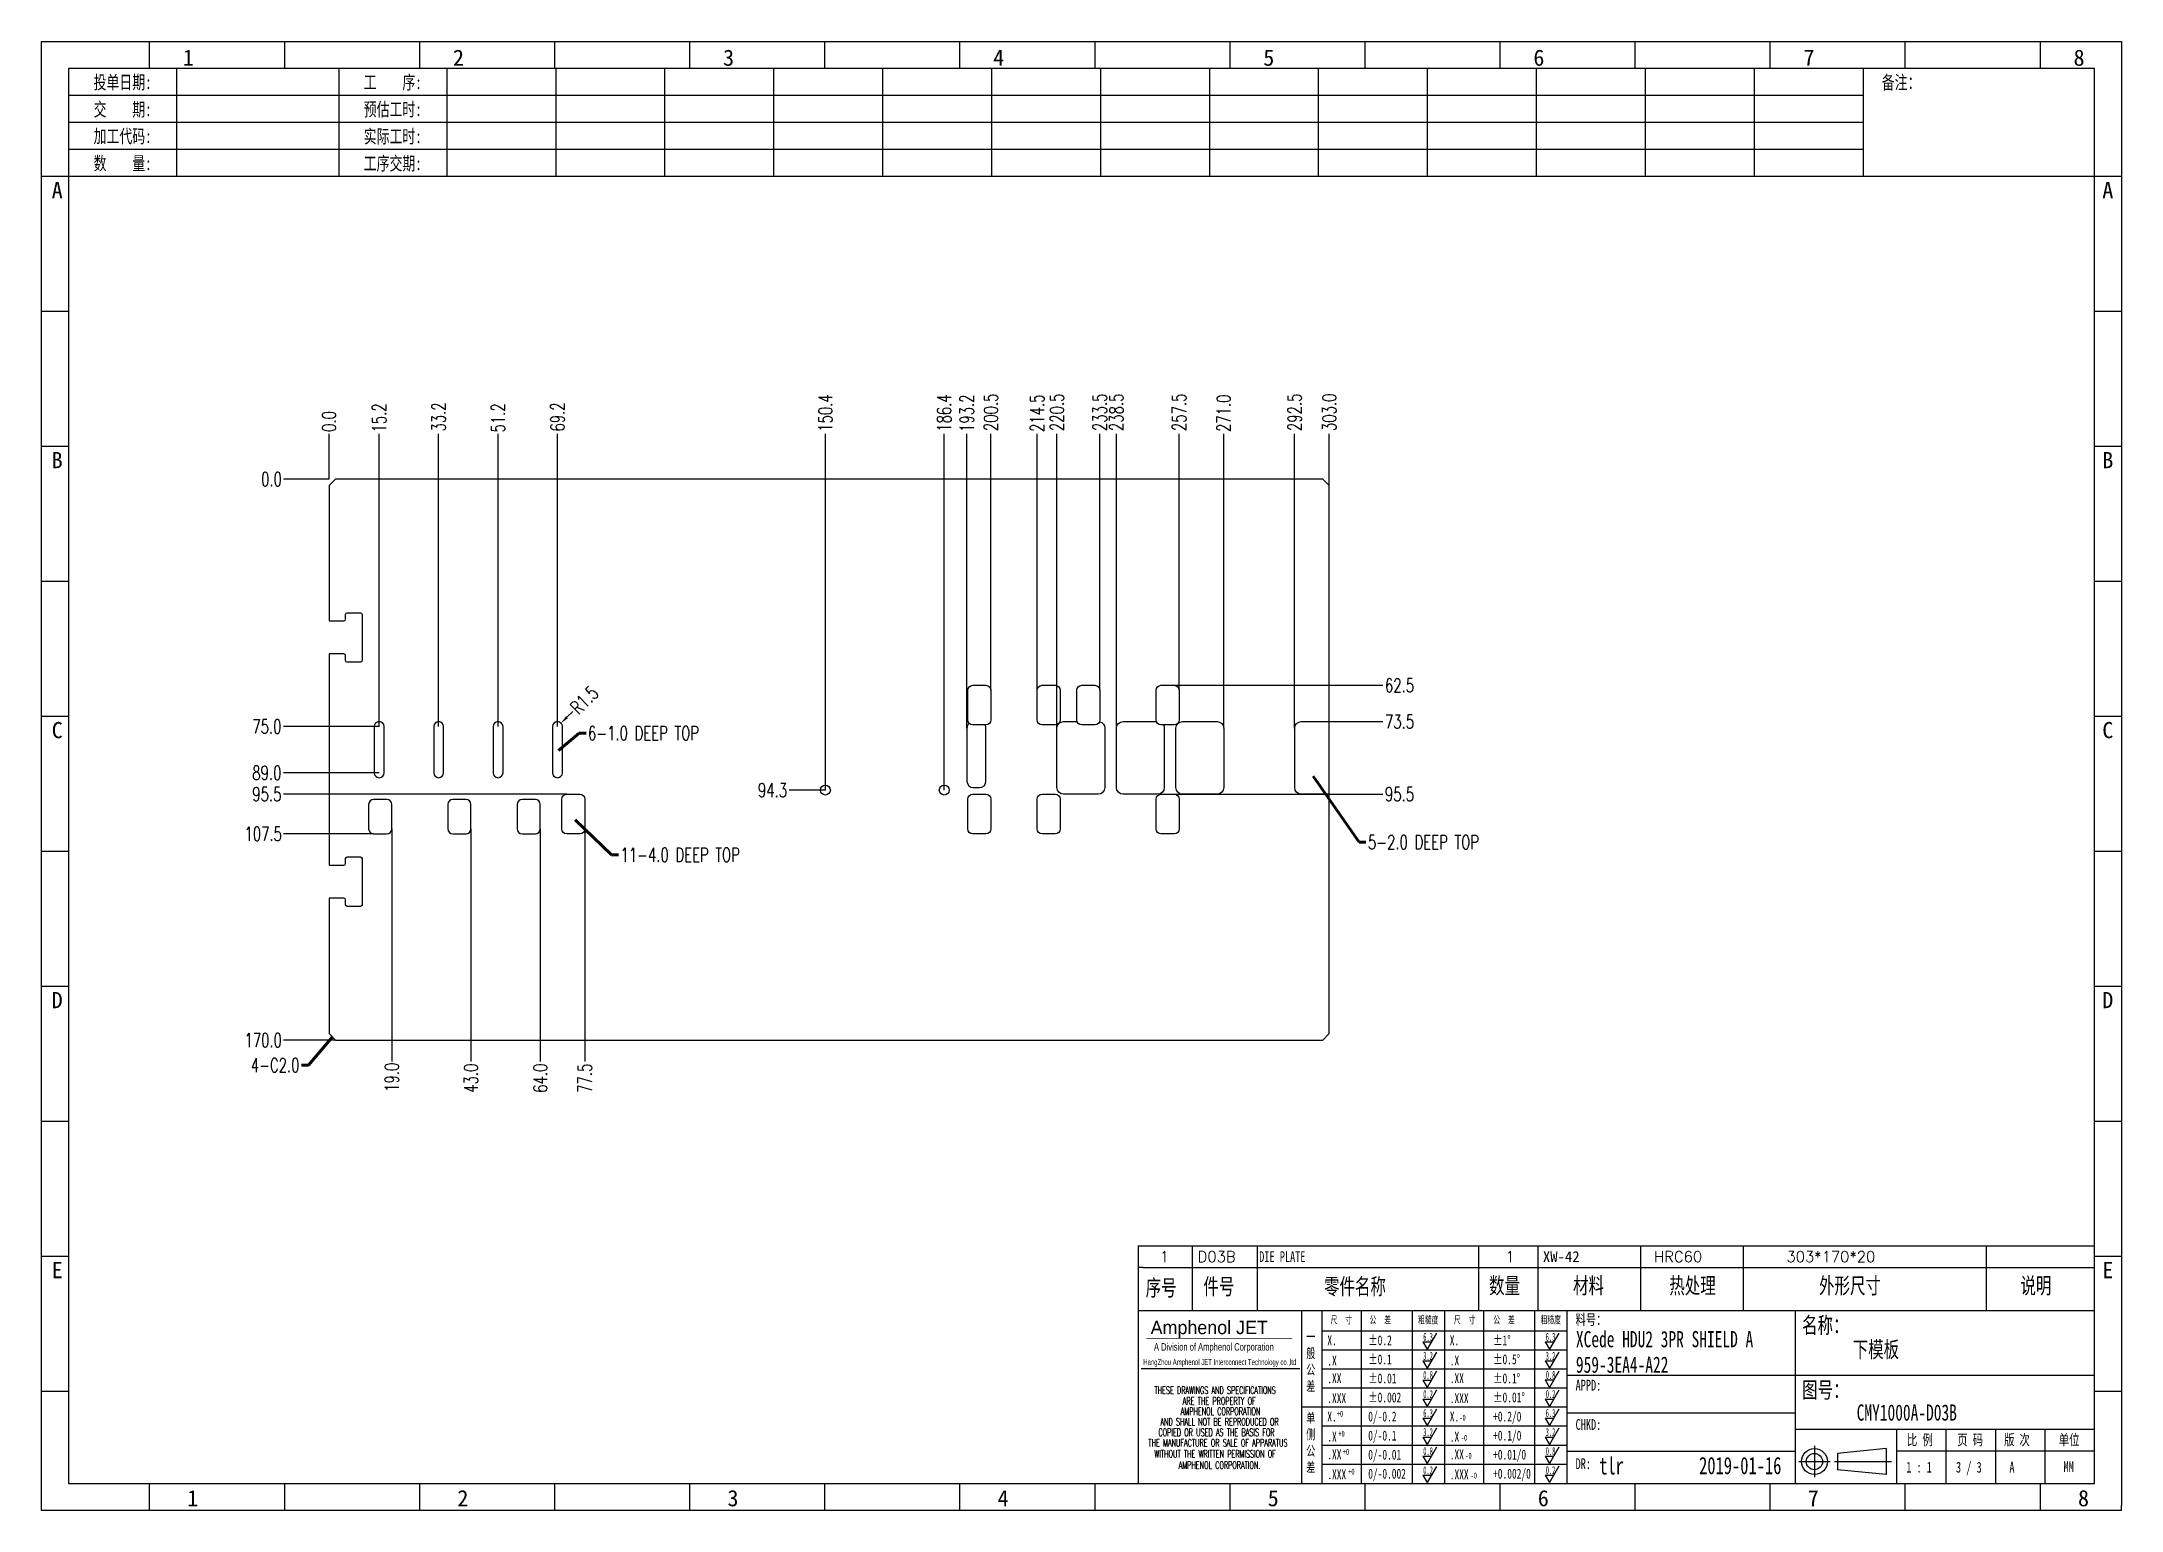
# Model space of a CAD drawing. Header units: millimetres. Extents: x -2852 to 5627, y -2271 to 1849.
# Drawn here: x 4347 to 4977, y -1737 to -1292 of the extents above; entities that cross this region are included whole.
import ezdxf
from ezdxf.enums import TextEntityAlignment as Align

# ---------------------------------------------------------------- set-up
doc = ezdxf.new("R2010")
doc.units = ezdxf.units.MM
doc.header["$PDSIZE"] = 3
for name, color, linetype in [('1', 7, 'Continuous'), ('41', 1, 'Continuous'), ('D031', 217, 'Continuous')]:
    doc.layers.add(name, color=color, linetype=linetype)
doc.styles.add('CH', font='仿宋_GB2312_0.ttf')
doc.styles.add('jet02', font='simplex.shx', dxfattribs={"width": 0.7})
doc.styles.add('SIMPLEX', font='SIMPLEX')
doc.styles.get("Standard").update_dxf_attribs({"font": '仿宋_GB2312_0.ttf', "width": 0.7})
doc.styles.add('TEXTSTYLE_1', font='TRIUMB.TTF')
doc.styles.add('TEXTSTYLE_2', font='TRIUM.TTF')
doc.styles.add('tk', font='', dxfattribs={"width": 0.7})
doc.styles.add('tk 2', font='仿宋_GB2312_0.ttf', dxfattribs={"width": 0.65})
doc.styles.add('tk 4', font='simplex.shx', dxfattribs={"width": 0.65, "bigfont": 'bigfont.shx'})
doc.styles.get('tk').set_extended_font_data('NSimSun')
doc.dimstyles.new('jet02', dxfattribs={"dimtxt": 3.5, "dimasz": 2.1, "dimexe": 1, "dimexo": 0, "dimgap": 0.5, "dimtad": 0, "dimtoh": 1, "dimdec": 3, "dimzin": 9, "dimdsep": 46, "dimtxsty": 'jet02', "dimcen": 0, "dimclrt": 256, "dimazin": 2, "dimtfac": 1, "dimtdec": 3, "dimtofl": 0, "dimtmove": 0, "dimatfit": 1, "dimfxl": 0, "dimarcsym": 0})

msp = doc.modelspace()

# ---------------------------------------------------------------- texts
at = {"layer": '41', "color": 3, "ltscale": 0.05, "insert": (4512.2481, -1501.1601), "char_height": 4.2, "attachment_point": 4, "style": 'jet02'}
msp.add_mtext('6-1.0 DEEP TOP', dxfattribs=at)
at = {"layer": '41', "ltscale": 0.05, "char_height": 4.2, "style": 'jet02'}
for s, insert, attachment_point in [('11-4.0 DEEP TOP', (4522.0937, -1538.002), 4), ('4-C2.0', (4424.8507, -1601.7503), 6)]:
    msp.add_mtext(s, dxfattribs=dict(at, insert=insert, attachment_point=attachment_point))
at = {"layer": '41', "color": 2, "ltscale": 0.05, "insert": (4748.5022, -1534.193), "char_height": 4.2, "attachment_point": 4, "style": 'jet02'}
msp.add_mtext('5-2.0 DEEP TOP', dxfattribs=at)

# ---------------------------------------------------------------- blocks, each defined once
blk = doc.blocks.new('A3-N')
at = {"layer": '1', "color": 1}
for p, q in [((0, 0), (0, 296.73)), ((0, 296.73), (420, 296.73)), ((21.82, 291.27), (21.82, 296.73)), ((49.09, 291.27), (49.09, 296.73)), ((76.36, 291.27), (76.36, 296.73)), ((103.64, 291.27), (103.64, 296.73)), ((103.64, 291.27), (103.64, 296.73)), ((103.64, 291.27), (103.64, 296.73)), ((130.91, 291.27), (130.91, 296.73)), ((158.18, 291.27), (158.18, 296.73)), ((185.45, 291.27), (185.45, 296.73)), ((212.73, 291.27), (212.73, 296.73)), ((240, 291.27), (240, 296.73)), ((267.27, 291.27), (267.27, 296.73)), ((294.55, 291.27), (294.55, 296.73)), ((321.82, 291.27), (321.82, 296.73)), ((349.09, 291.27), (349.09, 296.73)), ((376.36, 291.27), (376.36, 296.73)), ((403.64, 291.27), (403.64, 296.73)), ((420, 296.73), (420, 1)), ((5.45, 269.45), (0, 269.45)), ((420, 269.45), (414.55, 269.45)), ((5.45, 242.18), (0, 242.18)), ((420, 242.18), (414.55, 242.18)), ((5.45, 214.91), (0, 214.91)), ((420, 214.91), (414.55, 214.91)), ((5.45, 187.64), (0, 187.64)), ((420, 187.64), (414.55, 187.64)), ((5.45, 160.36), (0, 160.36)), ((420, 160.36), (414.55, 160.36)), ((5.45, 133.09), (0, 133.09)), ((420, 133.09), (414.55, 133.09)), ((5.45, 105.82), (0, 105.82)), ((420, 105.82), (414.55, 105.82)), ((5.45, 78.55), (0, 78.55)), ((420, 78.55), (414.55, 78.55)), ((5.45, 51.27), (0, 51.27)), ((420, 51.27), (414.55, 51.27)), ((222.45, 49.09), (221.45, 49.09)), ((221.45, 49.09), (221.45, 40.36)), ((222.45, 49.09), (414.55, 49.09)), ((232.36, 49.09), (232.36, 40.36)), ((245.45, 49.09), (245.45, 40.36)), ((290.18, 49.09), (290.18, 40.36)), ((302.18, 49.09), (302.18, 40.36)), ((322.91, 49.09), (322.91, 40.36)), ((343.64, 49.09), (343.64, 40.36)), ((392.73, 40.36), (392.73, 49.09)), ((258.55, 40.36), (258.55, 5.44)), ((266.45, 40.36), (266.45, 5.44)), ((276.78, 40.36), (276.78, 5.45)), ((291.18, 40.36), (291.18, 5.45)), ((301.51, 40.37), (301.51, 5.46)), ((308.01, 40.36), (308.01, 5.45)), ((354.09, 40.36), (354.09, 5.45)), ((308.01, 32.39), (258.55, 32.39)), ((308.01, 28.54), (258.55, 28.54)), ((414.55, 27.27), (308.01, 27.27)), ((5.45, 24), (0, 24)), ((308.01, 24.69), (258.55, 24.69)), ((420, 24), (414.55, 24)), ((308.01, 16.99), (258.55, 16.99)), ((354.09, 19.63), (308.01, 19.63)), ((308.01, 13.14), (258.55, 13.14)), ((414.55, 16.36), (354.09, 16.36)), ((374.55, 16.36), (374.55, 5.45)), ((384.55, 16.36), (384.55, 5.45)), ((394.55, 16.36), (394.55, 5.45)), ((404.55, 16.36), (404.55, 5.45)), ((308.01, 9.29), (258.55, 9.29)), ((308.01, 11.99), (354.09, 11.99)), ((372.51, 12.49), (362.69, 11.5)), ((362.69, 11.5), (362.69, 8.23)), ((372.51, 12.49), (372.51, 7.25)), ((414.55, 12), (374.55, 12)), ((21.82, 0), (21.82, 5.45)), ((49.09, 0), (49.09, 5.45)), ((76.36, 0), (76.36, 5.45)), ((103.64, 0), (103.64, 5.45)), ((130.91, 0), (130.91, 5.45)), ((158.18, 0), (158.18, 5.45)), ((185.45, 0), (185.45, 5.45)), ((212.73, 0), (212.73, 5.45)), ((240, 0), (240, 5.45)), ((267.27, 0), (267.27, 5.45)), ((294.55, 0), (294.55, 5.45)), ((321.82, 0), (321.82, 5.45)), ((349.09, 0), (349.09, 5.45)), ((372.51, 7.25), (362.69, 8.23)), ((376.36, 0), (376.36, 5.45)), ((403.64, 0), (403.64, 5.45)), ((1, 0), (0, 0)), ((420, 0), (1, 0)), ((420, 0), (420, 1))]:
    blk.add_line(p, q, dxfattribs=at)
at = {"layer": '1'}
for p, q in [((414.55, 278.18), (414.55, 284.73)), ((221.45, 40.36), (221.45, 5.45)), ((221.45, 40.36), (414.55, 40.36)), ((221.45, 40.36), (414.55, 40.36)), ((254.41, 40.36), (254.41, 5.45)), ((283.28, 40.36), (283.28, 5.45)), ((308.01, 36.24), (258.55, 36.24)), ((222.08, 28.67), (254.12, 28.67)), ((308.01, 20.84), (254.41, 20.84))]:
    blk.add_line(p, q, dxfattribs=at)
at = {"layer": '1', "color": 1, "ltscale": 0.05}
for p, q in [((278.93, 34.04), (279.79, 32.56)), ((278.93, 34.04), (280.65, 34.04)), ((281.68, 35.84), (279.79, 32.56)), ((303.66, 34.05), (304.52, 32.56)), ((303.66, 34.05), (305.38, 34.05)), ((306.41, 35.84), (304.52, 32.56)), ((278.93, 30.19), (279.79, 28.71)), ((278.93, 30.19), (280.65, 30.19)), ((281.68, 31.99), (279.79, 28.71)), ((303.66, 30.2), (305.38, 30.2)), ((303.66, 30.2), (304.52, 28.71)), ((306.41, 31.99), (304.52, 28.71)), ((278.93, 26.34), (279.79, 24.86)), ((278.93, 26.34), (280.65, 26.34)), ((281.68, 28.14), (279.79, 24.86)), ((303.66, 26.35), (304.52, 24.86)), ((303.66, 26.35), (305.38, 26.35)), ((306.41, 28.14), (304.52, 24.86)), ((278.93, 22.49), (280.65, 22.49)), ((278.93, 22.49), (279.79, 21.01)), ((281.68, 24.29), (279.79, 21.01)), ((303.66, 22.5), (305.38, 22.5)), ((303.66, 22.5), (304.52, 21.01)), ((306.41, 24.29), (304.52, 21.01)), ((278.93, 18.66), (279.79, 17.17)), ((278.93, 18.66), (280.65, 18.66)), ((281.68, 20.45), (279.79, 17.17)), ((303.66, 18.66), (304.52, 17.18)), ((303.66, 18.66), (305.38, 18.66)), ((306.41, 20.46), (304.52, 17.18)), ((278.93, 14.81), (280.65, 14.81)), ((278.93, 14.81), (279.79, 13.32)), ((281.68, 16.6), (279.79, 13.32)), ((281.68, 12.75), (279.79, 9.47)), ((303.66, 14.81), (305.38, 14.81)), ((303.66, 14.81), (304.52, 13.33)), ((306.41, 16.61), (304.52, 13.33)), ((306.41, 12.76), (304.52, 9.48)), ((278.93, 10.96), (279.79, 9.47)), ((278.93, 10.96), (280.65, 10.96)), ((281.68, 8.9), (279.79, 5.62)), ((303.66, 10.96), (304.52, 9.48)), ((303.66, 10.96), (305.38, 10.96)), ((306.41, 8.91), (304.52, 5.63)), ((278.93, 7.11), (279.79, 5.62)), ((278.93, 7.11), (280.65, 7.11)), ((303.66, 7.11), (305.38, 7.11)), ((303.66, 7.11), (304.52, 5.63))]:
    blk.add_line(p, q, dxfattribs=at)
at = {"layer": '1', "color": 1, "ltscale": 0.1}
for p, q in [((358.01, 13.02), (358.01, 6.71)), ((354.86, 9.87), (361.17, 9.87)), ((362.03, 9.87), (373.54, 9.87))]:
    blk.add_line(p, q, dxfattribs=at)
at = {"layer": '1'}
blk.add_lwpolyline([(221.45, 5.45), (414.55, 5.45), (414.55, 291.27), (5.45, 291.27), (5.45, 5.45), (414.55, 5.45)], dxfattribs=at)
at = {"layer": '1', "color": 7, "linetype": 'Continuous', "const_width": 0.123}
blk.add_lwpolyline([(223.11, 34.74), (252.6, 34.76)], dxfattribs=at)
at = {"layer": '1', "color": 1}
for radius in [2.62, 1.64]:
    blk.add_circle((358.01, 9.87), radius, dxfattribs=at)
at = {"layer": '41'}
for p, q in [((27.27, 291.27), (27.27, 269.45)), ((60, 291.27), (60, 269.45)), ((81.82, 291.27), (81.82, 269.45)), ((103.82, 291.27), (103.82, 269.45)), ((125.82, 291.27), (125.82, 269.45)), ((147.82, 291.27), (147.82, 269.45)), ((169.82, 291.27), (169.82, 269.45)), ((191.82, 291.27), (191.82, 269.45)), ((213.82, 291.27), (213.82, 269.45)), ((235.82, 291.27), (235.82, 269.45)), ((257.82, 291.27), (257.82, 269.45)), ((279.82, 291.27), (279.82, 269.45)), ((301.82, 291.27), (301.82, 269.45)), ((323.82, 291.27), (323.82, 269.45)), ((345.82, 291.27), (345.82, 269.45)), ((367.82, 291.27), (367.82, 269.45)), ((367.82, 285.82), (5.45, 285.82)), ((367.82, 280.36), (5.45, 280.36)), ((367.82, 274.91), (5.45, 274.91)), ((414.55, 269.45), (5.45, 269.45))]:
    blk.add_line(p, q, dxfattribs=at)
at = {"layer": '1', "color": 1}
for s, p in [('1', (29.64, 295.11)), ('2', (84.18, 295.11)), ('3', (138.73, 295.11)), ('4', (193.27, 295.11)), ('5', (247.82, 295.11)), ('6', (302.36, 295.11)), ('7', (356.91, 295.11)), ('8', (411.45, 295.11)), ('1', (30.53, 4.11)), ('2', (85.08, 4.11)), ('3', (139.62, 4.11)), ('4', (194.17, 4.11)), ('5', (248.72, 4.11)), ('6', (303.26, 4.11)), ('7', (357.81, 4.11)), ('8', (412.35, 4.11))]:
    blk.add_text(s, height=3.27, dxfattribs=at).set_placement(p, align=Align.TOP_CENTER)
at = {"layer": '1', "style": 'tk', "width": 0.7}
for s, p in [('投单日期:', (16.36, 288.55)), ('工    序:', (70.91, 288.55)), ('备注：', (375.51, 288.55)), ('交    期:', (16.36, 283.09)), ('预估工时:', (70.91, 283.09)), ('加工代码:', (16.36, 277.64)), ('实际工时:', (70.91, 277.64)), ('数    量:', (16.36, 272.18)), ('工序交期:', (70.91, 272.18))]:
    blk.add_text(s, height=2.727, dxfattribs=at).set_placement(p, align=Align.MIDDLE)
at = {"layer": '1', "color": 1}
for s, p in [('A', (2.04, 268.36)), ('B', (2.04, 213.82)), ('C', (2.04, 159.27)), ('D', (2.04, 104.73)), ('E', (2.04, 50.18))]:
    blk.add_text(s, height=3.27, dxfattribs=at).set_placement(p, align=Align.TOP_LEFT)
for s, p in [('A', (418.37, 268.36)), ('B', (418.37, 213.82)), ('C', (418.37, 159.27)), ('D', (418.37, 104.73)), ('E', (418.37, 50.18))]:
    blk.add_text(s, height=3.27, dxfattribs=at).set_placement(p, align=Align.TOP_RIGHT)
at = {"layer": '1', "color": 1, "style": 'tk 2', "width": 0.7}
for s, height, p in [('序号', 3.273, (222.96, 43.34)), ('件号', 3.273, (234.62, 43.61)), ('零件名称', 3.273, (258.97, 43.61)), ('数量', 3.273, (292.3, 43.78)), ('材料', 3.273, (309.27, 43.78)), ('热处理', 3.273, (328.71, 43.78)), ('外形尺寸', 3.273, (358.94, 43.78)), ('说明', 3.273, (399.61, 43.78)), ('料号：', 2.182, (309.77, 37.46)), ('名称：', 3.273, (355.52, 35.79)), ('图号：', 3.273, (355.52, 22.7)), ('比 例', 2.182, (376.69, 13.18)), ('页 码', 2.182, (386.85, 13.18)), ('版 次', 2.182, (396.31, 13.18)), ('单位', 2.182, (407.35, 13.18))]:
    blk.add_text(s, height=height, dxfattribs=at).set_placement(p)
at = {"layer": '1', "color": 7, "linetype": 'Continuous', "style": 'TEXTSTYLE_1'}
blk.add_text('Amphenol JET', height=2.7, dxfattribs=at).set_placement((223.96, 35.61))
at = {"layer": '1', "color": 7, "linetype": 'Continuous'}
for s, height, style, width, p in [('A Division of Amphenol Corporation', 1.5, 'TEXTSTYLE_2', 0.7, (224.64, 32.29)), ('HangZhou Amphenol JET Interconnect Technology co.,ltd ', 1.2, 'TEXTSTYLE_2', 0.6, (222.47, 29.36)), ('THESE DRAWINGS AND SPECIFICATIONS', 1.5, 'tk 4', 0.6, (224.73, 23.52)), ('ARE THE PROPERTY OF', 1.5, 'tk 4', 0.6, (230.45, 21.35)), ('AND SHALL NOT BE REPRODUCED OR', 1.5, 'tk 4', 0.6, (225.95, 17.17)), ('AMPHENOL CORPORATION', 1.5, 'tk 4', 0.6, (230.04, 19.27)), ('THE MANUFACTURE OR SALE OF APPARATUS', 1.5, 'tk 4', 0.6, (223.5, 12.92)), ('COPIED OR USED AS THE BASIS FOR', 1.5, 'tk 4', 0.6, (225.54, 15.02)), ('WITHOUT THE WRITTEN PERMISSION OF', 1.5, 'tk 4', 0.6, (224.73, 10.67)), ('AMPHENOL CORPORATION.', 1.5, 'tk 4', 0.6, (229.63, 8.4))]:
    blk.add_text(s, height=height, dxfattribs=dict(at, style=style, width=width)).set_placement(p)
at = {"layer": '1', "color": 1, "style": 'tk 2', "width": 0.7}
for s, p in [('X.', (259.64, 34.37)), ('%%P0.2', (267.9, 34.37)), ('X.', (284.37, 34.37)), ('%%P1%%D', (293.12, 34.37)), ('.X', (259.64, 30.28)), ('%%P0.1', (267.9, 30.52)), ('.X', (284.37, 30.28)), ('%%P0.5%%D', (293.12, 30.52)), ('.XX', (259.64, 26.71)), ('%%P0.01', (267.9, 26.67)), ('.XX', (284.37, 26.71)), ('%%P0.1%%D', (293.12, 26.67)), ('.XXX', (259.64, 22.68)), ('%%P0.002', (267.9, 22.82)), ('.XXX', (284.37, 22.68)), ('%%P0.01%%D', (293.12, 22.82)), ('X.', (259.64, 18.97)), ('0/-0.2', (267.9, 18.97)), ('X.', (284.37, 18.97)), ('+0.2/0', (293.12, 18.97)), ('.X', (259.64, 14.88)), ('0/-0.1', (267.9, 15.12)), ('.X', (284.37, 14.88)), ('+0.1/0', (293.12, 15.12)), ('.XX', (259.64, 11.31)), ('0/-0.01', (267.9, 11.27)), ('0/-0.002', (267.9, 7.42)), ('.XX', (284.37, 11.31)), ('+0.01/0', (293.12, 11.27)), ('+0.002/0', (293.12, 7.42)), ('.XXX', (259.64, 7.28)), ('.XXX', (284.37, 7.28))]:
    blk.add_text(s, height=2, dxfattribs=at).set_placement(p, align=Align.MIDDLE_LEFT)
at = {"layer": '1', "color": 1, "ltscale": 0.05, "style": 'tk 2', "width": 0.5}
for s, p in [('6.3', (279.01, 34.26)), ('6.3', (303.74, 34.27)), ('3.2', (279.01, 30.41)), ('3.2', (303.74, 30.42)), ('0.8', (279.01, 26.56)), ('0.8', (303.74, 26.57)), ('0.2', (279.01, 22.71)), ('0.2', (303.74, 22.72)), ('6.3', (279.01, 18.87)), ('6.3', (303.74, 18.88)), ('3.2', (279.01, 15.02)), ('0.8', (279.01, 11.17)), ('3.2', (303.74, 15.03)), ('0.8', (303.74, 11.18)), ('0.2', (279.01, 7.32)), ('0.2', (303.74, 7.33))]:
    blk.add_text(s, height=1.6, dxfattribs=at).set_placement(p)
at = {"layer": '1', "style": 'tk 2', "width": 0.7}
for s, p in [('APPD:', (309.77, 24.21)), ('CHKD:', (309.77, 16.27)), ('DR:', (309.77, 8.35))]:
    blk.add_text(s, height=2.182, dxfattribs=at).set_placement(p)
at = {"layer": '1', "color": 7, "style": 'tk 2', "width": 0.7}
blk.add_text('MM', height=2.182, dxfattribs=at).set_placement((408.31, 7.75))
at = {"layer": '1', "color": 1, "ltscale": 0.05, "char_height": 1.5, "width": 6.3627, "attachment_point": 1, "style": 'tk 2'}
for s, insert in [('尺  寸', (260.31, 39.25)), ('公  差', (268.17, 39.25)), ('粗糙度', (277.98, 39.25)), ('尺  寸', (285.2, 39.25)), ('公  差', (293.18, 39.25)), ('粗糙度', (302.71, 39.26))]:
    blk.add_mtext(s, dxfattribs=dict(at, insert=insert))
at = {"layer": '1', "ltscale": 0.05, "char_height": 2, "width": 2.5195, "attachment_point": 1, "style": 'tk 2'}
for s, insert in [('一般公差', (255.39, 36.11)), ('单侧公差', (255.39, 19.71))]:
    blk.add_mtext(s, dxfattribs=dict(at, insert=insert))
at = {"layer": '1', "color": 1, "ltscale": 0.05, "char_height": 1.2, "width": 5.1396, "attachment_point": 1, "line_spacing_factor": 0.8, "style": 'tk 2'}
for s, insert in [('+0', (261.58, 20.13)), ('-0', (286.31, 19.33)), ('+0', (261.88, 16.09)), ('-0', (286.61, 15.29)), ('+0', (262.79, 12.45)), ('+0', (263.87, 8.44)), ('-0', (287.51, 11.65)), ('-0', (288.59, 7.64))]:
    blk.add_mtext(s, dxfattribs=dict(at, insert=insert))
at = {"layer": '1', "style": 'tk 2', "width": 0.7}
for tag, p in [('PATR-NO1', (309.84, 32.96)), ('TITLE', (365.74, 30.9)), ('PATR-NO2', (309.84, 27.81)), ('DWG-NO:', (366.54, 18.14))]:
    blk.add_attdef(tag, p, '', height=3.27, dxfattribs=at)
at = {"layer": '1', "color": 1, "style": 'tk 2', "width": 0.7}
for tag, p in [('DRAW', (314.55, 7.27)), ('DATE', (334.72, 7.32))]:
    blk.add_attdef(tag, p, '', height=3.49, dxfattribs=at)
at = {"layer": '1', "style": 'tk 2', "width": 0.7}
for tag, p in [('SCALE', (376.55, 8.73)), ('SHEET', (386.6, 8.72)), ('REV', (397.38, 8.73))]:
    blk.add_attdef(tag, text='', height=2.18, dxfattribs=at).set_placement(p, align=Align.MIDDLE_LEFT)
blk = doc.blocks.new('FB3')
at = {"layer": '1', "color": 1}
for p, q in [((0, 4.36), (193.09, 4.36)), ((0, 4.36), (0, 0)), ((10.91, 4.36), (10.91, 0)), ((24, 4.36), (24, 0)), ((68.73, 4.36), (68.73, 0)), ((80.73, 4.36), (80.73, 0)), ((101.45, 4.36), (101.45, 0)), ((122.18, 4.36), (122.18, 0)), ((171.27, 0), (171.27, 4.36))]:
    blk.add_line(p, q, dxfattribs=at)
at = {"layer": '1'}
for tag, style, p in [('ITEM', 'SIMPLEX', (4.36, 2.18)), ('PARTNO', 'SIMPLEX', (12, 2.18)), ('QTY', 'SIMPLEX', (74.18, 2.18)), ('MATL', 'CH', (81.72, 2.18)), ('FINISH', 'SIMPLEX', (104.17, 2.18)), ('SPEC', 'SIMPLEX', (130.91, 2.18)), ('REMARK', 'SIMPLEX', (174.06, 2.18))]:
    blk.add_attdef(tag, text='', height=2.18, dxfattribs=dict(at, style=style)).set_placement(p, align=Align.MIDDLE_LEFT)
at = {"layer": '1', "style": 'tk', "width": 0.7}
blk.add_attdef('DIE', text='', height=2.18, dxfattribs=at).set_placement((24.43, 2.18), align=Align.MIDDLE_LEFT)
blk = doc.blocks.new('*D4945')
at = {"layer": '41', "ltscale": 0.05}
blk.add_line((1633.95, 1806.85), (1620.2, 1806.85), dxfattribs=at)
at = {"layer": 'Defpoints', "color": 0, "ltscale": 0.05}
for p in [(1620.2, 1806.85), (1633.95, 1806.85), (1633.95, 1806.85)]:
    blk.add_point(p, dxfattribs=at)
at = {"layer": '41', "ltscale": 0.05, "insert": (1616.52, 1806.85), "char_height": 4.2, "attachment_point": 5, "style": 'jet02'}
blk.add_mtext('0.0', dxfattribs=at)
blk = doc.blocks.new('*D4946')
at = {"layer": '41', "ltscale": 0.05}
blk.add_line((1635.95, 1636.85), (1620.2, 1636.85), dxfattribs=at)
at = {"layer": 'Defpoints', "color": 0, "ltscale": 0.05}
for p in [(1633.95, 1806.85), (1620.2, 1636.85), (1635.95, 1636.85)]:
    blk.add_point(p, dxfattribs=at)
at = {"layer": '41', "ltscale": 0.05, "insert": (1614, 1636.85), "char_height": 4.2, "attachment_point": 5, "style": 'jet02'}
blk.add_mtext('170.0', dxfattribs=at)
blk = doc.blocks.new('*D4947')
at = {"layer": '41', "ltscale": 0.05}
blk.add_line((1633.95, 1806.85), (1633.95, 1820.6), dxfattribs=at)
at = {"layer": 'Defpoints', "color": 0, "ltscale": 0.05}
for p in [(1633.95, 1820.6), (1633.95, 1806.85), (1633.95, 1806.85)]:
    blk.add_point(p, dxfattribs=at)
at = {"layer": '41', "ltscale": 0.05, "insert": (1633.95, 1824.28), "char_height": 4.2, "attachment_point": 5, "rotation": 90, "style": 'jet02'}
blk.add_mtext('0.0', dxfattribs=at)
blk = doc.blocks.new('*D4948')
at = {"layer": '41', "ltscale": 0.05}
blk.add_line((1936.95, 1804.85), (1936.95, 1820.6), dxfattribs=at)
at = {"layer": 'Defpoints', "color": 0, "ltscale": 0.05}
for p in [(1936.95, 1820.6), (1633.95, 1806.85), (1936.95, 1804.85)]:
    blk.add_point(p, dxfattribs=at)
at = {"layer": '41', "ltscale": 0.05, "insert": (1936.95, 1827.08), "char_height": 4.2, "attachment_point": 5, "rotation": 90, "style": 'jet02'}
blk.add_mtext('303.0', dxfattribs=at)
blk = doc.blocks.new('*D4949')
at = {"layer": '41', "ltscale": 0.05}
blk.add_line((1649.15, 1731.85), (1649.15, 1820.6), dxfattribs=at)
at = {"layer": 'Defpoints', "color": 0, "ltscale": 0.05}
for p in [(1649.15, 1820.6), (1633.95, 1806.85), (1649.15, 1731.85)]:
    blk.add_point(p, dxfattribs=at)
at = {"layer": '41', "ltscale": 0.05, "insert": (1649.15, 1825.4), "char_height": 4.2, "attachment_point": 5, "rotation": 90, "style": 'jet02'}
blk.add_mtext('15.2', dxfattribs=at)
blk = doc.blocks.new('*D4950')
at = {"layer": '41', "ltscale": 0.05}
blk.add_line((1667.15, 1731.85), (1667.15, 1820.6), dxfattribs=at)
at = {"layer": 'Defpoints', "color": 0, "ltscale": 0.05}
for p in [(1667.15, 1820.6), (1633.95, 1806.85), (1667.15, 1731.85)]:
    blk.add_point(p, dxfattribs=at)
at = {"layer": '41', "ltscale": 0.05, "insert": (1667.15, 1825.68), "char_height": 4.2, "attachment_point": 5, "rotation": 90, "style": 'jet02'}
blk.add_mtext('33.2', dxfattribs=at)
blk = doc.blocks.new('*D4951')
at = {"layer": '41', "ltscale": 0.05}
blk.add_line((1685.15, 1731.85), (1685.15, 1820.6), dxfattribs=at)
at = {"layer": 'Defpoints', "color": 0, "ltscale": 0.05}
for p in [(1685.15, 1820.6), (1633.95, 1806.85), (1685.15, 1731.85)]:
    blk.add_point(p, dxfattribs=at)
at = {"layer": '41', "ltscale": 0.05, "insert": (1685.15, 1825.4), "char_height": 4.2, "attachment_point": 5, "rotation": 90, "style": 'jet02'}
blk.add_mtext('51.2', dxfattribs=at)
blk = doc.blocks.new('*D4952')
at = {"layer": '41', "ltscale": 0.05}
blk.add_line((1703.15, 1731.85), (1703.15, 1820.6), dxfattribs=at)
at = {"layer": 'Defpoints', "color": 0, "ltscale": 0.05}
for p in [(1703.15, 1820.6), (1633.95, 1806.85), (1703.15, 1731.85)]:
    blk.add_point(p, dxfattribs=at)
at = {"layer": '41', "ltscale": 0.05, "insert": (1703.15, 1825.68), "char_height": 4.2, "attachment_point": 5, "rotation": 90, "style": 'jet02'}
blk.add_mtext('69.2', dxfattribs=at)
blk = doc.blocks.new('*D4953')
at = {"layer": '41', "ltscale": 0.05}
blk.add_line((1784.3, 1712.6), (1784.3, 1820.6), dxfattribs=at)
at = {"layer": 'Defpoints', "color": 0, "ltscale": 0.05}
for p in [(1784.3, 1820.6), (1633.95, 1806.85), (1784.3, 1712.6)]:
    blk.add_point(p, dxfattribs=at)
at = {"layer": '41', "ltscale": 0.05, "insert": (1784.3, 1826.87), "char_height": 4.2, "attachment_point": 5, "rotation": 90, "style": 'jet02'}
blk.add_mtext('150.4', dxfattribs=at)
blk = doc.blocks.new('*D4954')
at = {"layer": '41', "ltscale": 0.05}
blk.add_line((1820.3, 1712.6), (1820.3, 1820.6), dxfattribs=at)
at = {"layer": 'Defpoints', "color": 0, "ltscale": 0.05}
for p in [(1820.3, 1820.6), (1633.95, 1806.85), (1820.3, 1712.6)]:
    blk.add_point(p, dxfattribs=at)
at = {"layer": '41', "ltscale": 0.05, "insert": (1820.3, 1826.87), "char_height": 4.2, "attachment_point": 5, "rotation": 90, "style": 'jet02'}
blk.add_mtext('186.4', dxfattribs=at)
blk = doc.blocks.new('*D4955')
at = {"layer": '41', "ltscale": 0.05}
blk.add_line((1834.45, 1742.85), (1834.45, 1820.6), dxfattribs=at)
at = {"layer": 'Defpoints', "color": 0, "ltscale": 0.05}
for p in [(1834.45, 1820.6), (1633.95, 1806.85), (1834.45, 1742.85)]:
    blk.add_point(p, dxfattribs=at)
at = {"layer": '41', "ltscale": 0.05, "insert": (1834.45, 1827.08), "char_height": 4.2, "attachment_point": 5, "rotation": 90, "style": 'jet02'}
blk.add_mtext('200.5', dxfattribs=at)
blk = doc.blocks.new('*D4956')
at = {"layer": '41', "ltscale": 0.05}
blk.add_line((1848.45, 1742.85), (1848.45, 1820.6), dxfattribs=at)
at = {"layer": 'Defpoints', "color": 0, "ltscale": 0.05}
for p in [(1848.45, 1820.6), (1633.95, 1806.85), (1848.45, 1742.85)]:
    blk.add_point(p, dxfattribs=at)
at = {"layer": '41', "ltscale": 0.05, "insert": (1848.45, 1826.8), "char_height": 4.2, "attachment_point": 5, "rotation": 90, "style": 'jet02'}
blk.add_mtext('214.5', dxfattribs=at)
blk = doc.blocks.new('*D4957')
at = {"layer": '41', "ltscale": 0.05}
blk.add_line((1867.45, 1742.85), (1867.45, 1820.6), dxfattribs=at)
at = {"layer": 'Defpoints', "color": 0, "ltscale": 0.05}
for p in [(1867.45, 1820.6), (1633.95, 1806.85), (1867.45, 1742.85)]:
    blk.add_point(p, dxfattribs=at)
at = {"layer": '41', "ltscale": 0.05, "insert": (1867.45, 1827.08), "char_height": 4.2, "attachment_point": 5, "rotation": 90, "style": 'jet02'}
blk.add_mtext('233.5', dxfattribs=at)
blk = doc.blocks.new('*D4958')
at = {"layer": '41', "ltscale": 0.05}
blk.add_line((1891.45, 1742.85), (1891.45, 1820.6), dxfattribs=at)
at = {"layer": 'Defpoints', "color": 0, "ltscale": 0.05}
for p in [(1891.45, 1820.6), (1633.95, 1806.85), (1891.45, 1742.85)]:
    blk.add_point(p, dxfattribs=at)
at = {"layer": '41', "ltscale": 0.05, "insert": (1891.45, 1827.08), "char_height": 4.2, "attachment_point": 5, "rotation": 90, "style": 'jet02'}
blk.add_mtext('257.5', dxfattribs=at)
blk = doc.blocks.new('*D4959')
at = {"layer": '41', "ltscale": 0.05}
blk.add_line((1926.45, 1731.35), (1926.45, 1820.6), dxfattribs=at)
at = {"layer": 'Defpoints', "color": 0, "ltscale": 0.05}
for p in [(1926.45, 1820.6), (1633.95, 1806.85), (1926.45, 1731.35)]:
    blk.add_point(p, dxfattribs=at)
at = {"layer": '41', "ltscale": 0.05, "insert": (1926.45, 1827.08), "char_height": 4.2, "attachment_point": 5, "rotation": 90, "style": 'jet02'}
blk.add_mtext('292.5', dxfattribs=at)
blk = doc.blocks.new('*D4960')
at = {"layer": '41', "ltscale": 0.05}
blk.add_line((1904.95, 1731.35), (1904.95, 1820.6), dxfattribs=at)
at = {"layer": 'Defpoints', "color": 0, "ltscale": 0.05}
for p in [(1904.95, 1820.6), (1633.95, 1806.85), (1904.95, 1731.35)]:
    blk.add_point(p, dxfattribs=at)
at = {"layer": '41', "ltscale": 0.05, "insert": (1904.95, 1826.8), "char_height": 4.2, "attachment_point": 5, "rotation": 90, "style": 'jet02'}
blk.add_mtext('271.0', dxfattribs=at)
blk = doc.blocks.new('*D4961')
at = {"layer": '41', "ltscale": 0.05}
blk.add_line((1872.45, 1731.35), (1872.45, 1820.6), dxfattribs=at)
at = {"layer": 'Defpoints', "color": 0, "ltscale": 0.05}
for p in [(1872.45, 1820.6), (1633.95, 1806.85), (1872.45, 1731.35)]:
    blk.add_point(p, dxfattribs=at)
at = {"layer": '41', "ltscale": 0.05, "insert": (1872.45, 1827.08), "char_height": 4.2, "attachment_point": 5, "rotation": 90, "style": 'jet02'}
blk.add_mtext('238.5', dxfattribs=at)
blk = doc.blocks.new('*D4962')
at = {"layer": '41', "ltscale": 0.05}
blk.add_line((1854.45, 1731.35), (1854.45, 1820.6), dxfattribs=at)
at = {"layer": 'Defpoints', "color": 0, "ltscale": 0.05}
for p in [(1854.45, 1820.6), (1633.95, 1806.85), (1854.45, 1731.35)]:
    blk.add_point(p, dxfattribs=at)
at = {"layer": '41', "ltscale": 0.05, "insert": (1854.45, 1827.08), "char_height": 4.2, "attachment_point": 5, "rotation": 90, "style": 'jet02'}
blk.add_mtext('220.5', dxfattribs=at)
blk = doc.blocks.new('*D4963')
at = {"layer": '41', "ltscale": 0.05}
blk.add_line((1827.15, 1731.35), (1827.15, 1820.6), dxfattribs=at)
at = {"layer": 'Defpoints', "color": 0, "ltscale": 0.05}
for p in [(1827.15, 1820.6), (1633.95, 1806.85), (1827.15, 1731.35)]:
    blk.add_point(p, dxfattribs=at)
at = {"layer": '41', "ltscale": 0.05, "insert": (1827.15, 1826.8), "char_height": 4.2, "attachment_point": 5, "rotation": 90, "style": 'jet02'}
blk.add_mtext('193.2', dxfattribs=at)
blk = doc.blocks.new('*D4964')
at = {"layer": '41', "ltscale": 0.05}
blk.add_line((1652.95, 1700.85), (1652.95, 1630.38), dxfattribs=at)
at = {"layer": 'Defpoints', "color": 0, "ltscale": 0.05}
for p in [(1633.95, 1806.85), (1652.95, 1700.85), (1652.95, 1630.38)]:
    blk.add_point(p, dxfattribs=at)
at = {"layer": '41', "ltscale": 0.05, "insert": (1652.95, 1625.58), "char_height": 4.2, "attachment_point": 5, "rotation": 90, "style": 'jet02'}
blk.add_mtext('19.0', dxfattribs=at)
blk = doc.blocks.new('*D4965')
at = {"layer": '41', "ltscale": 0.05}
blk.add_line((1676.95, 1700.85), (1676.95, 1630.38), dxfattribs=at)
at = {"layer": 'Defpoints', "color": 0, "ltscale": 0.05}
for p in [(1633.95, 1806.85), (1676.95, 1700.85), (1676.95, 1630.38)]:
    blk.add_point(p, dxfattribs=at)
at = {"layer": '41', "ltscale": 0.05, "insert": (1676.95, 1625.3), "char_height": 4.2, "attachment_point": 5, "rotation": 90, "style": 'jet02'}
blk.add_mtext('43.0', dxfattribs=at)
blk = doc.blocks.new('*D4966')
at = {"layer": '41', "ltscale": 0.05}
blk.add_line((1697.95, 1700.85), (1697.95, 1630.38), dxfattribs=at)
at = {"layer": 'Defpoints', "color": 0, "ltscale": 0.05}
for p in [(1633.95, 1806.85), (1697.95, 1700.85), (1697.95, 1630.38)]:
    blk.add_point(p, dxfattribs=at)
at = {"layer": '41', "ltscale": 0.05, "insert": (1697.95, 1625.3), "char_height": 4.2, "attachment_point": 5, "rotation": 90, "style": 'jet02'}
blk.add_mtext('64.0', dxfattribs=at)
blk = doc.blocks.new('*D4967')
at = {"layer": '41', "ltscale": 0.05}
blk.add_line((1711.45, 1700.85), (1711.45, 1630.38), dxfattribs=at)
at = {"layer": 'Defpoints', "color": 0, "ltscale": 0.05}
for p in [(1633.95, 1806.85), (1711.45, 1700.85), (1711.45, 1630.38)]:
    blk.add_point(p, dxfattribs=at)
at = {"layer": '41', "ltscale": 0.05, "insert": (1711.45, 1625.3), "char_height": 4.2, "attachment_point": 5, "rotation": 90, "style": 'jet02'}
blk.add_mtext('77.5', dxfattribs=at)
blk = doc.blocks.new('*D4968')
at = {"layer": '41', "ltscale": 0.05}
blk.add_line((1706.02, 1734.67), (1707.82, 1736.44), dxfattribs=at)
blk.add_solid([(1705.72, 1734.97), (1706.31, 1734.37), (1704.22, 1732.91)], dxfattribs=at)
at = {"layer": 'Defpoints', "color": 0, "ltscale": 0.05}
for p in [(1704.22, 1732.91), (1703.15, 1731.85)]:
    blk.add_point(p, dxfattribs=at)
at = {"layer": '41', "ltscale": 0.05, "insert": (1711.29, 1739.86), "char_height": 4.2, "attachment_point": 5, "rotation": 44.54084, "style": 'jet02'}
blk.add_mtext('R1.5', dxfattribs=at)
blk = doc.blocks.new('*D4969')
at = {"layer": '41', "ltscale": 0.05}
blk.add_line((1649.15, 1731.85), (1620.2, 1731.85), dxfattribs=at)
at = {"layer": 'Defpoints', "color": 0, "ltscale": 0.05}
for p in [(1633.95, 1806.85), (1620.2, 1731.85), (1649.15, 1731.85)]:
    blk.add_point(p, dxfattribs=at)
at = {"layer": '41', "ltscale": 0.05, "insert": (1615.12, 1731.85), "char_height": 4.2, "attachment_point": 5, "style": 'jet02'}
blk.add_mtext('75.0', dxfattribs=at)
blk = doc.blocks.new('*D4970')
at = {"layer": '41', "ltscale": 0.05}
blk.add_line((1647.45, 1699.35), (1620.2, 1699.35), dxfattribs=at)
at = {"layer": 'Defpoints', "color": 0, "ltscale": 0.05}
for p in [(1633.95, 1806.85), (1620.2, 1699.35), (1647.45, 1699.35)]:
    blk.add_point(p, dxfattribs=at)
at = {"layer": '41', "ltscale": 0.05, "insert": (1614, 1699.35), "char_height": 4.2, "attachment_point": 5, "style": 'jet02'}
blk.add_mtext('107.5', dxfattribs=at)
blk = doc.blocks.new('*D4971')
at = {"layer": '41', "ltscale": 0.05}
blk.add_line((1705.95, 1711.35), (1620.2, 1711.35), dxfattribs=at)
at = {"layer": 'Defpoints', "color": 0, "ltscale": 0.05}
for p in [(1633.95, 1806.85), (1620.2, 1711.35), (1705.95, 1711.35)]:
    blk.add_point(p, dxfattribs=at)
at = {"layer": '41', "ltscale": 0.05, "insert": (1615.12, 1711.35), "char_height": 4.2, "attachment_point": 5, "style": 'jet02'}
blk.add_mtext('95.5', dxfattribs=at)
blk = doc.blocks.new('*D4972')
at = {"layer": '41', "ltscale": 0.05}
blk.add_line((1649.15, 1717.85), (1620.2, 1717.85), dxfattribs=at)
at = {"layer": 'Defpoints', "color": 0, "ltscale": 0.05}
for p in [(1633.95, 1806.85), (1620.2, 1717.85), (1649.15, 1717.85)]:
    blk.add_point(p, dxfattribs=at)
at = {"layer": '41', "ltscale": 0.05, "insert": (1615.12, 1717.85), "char_height": 4.2, "attachment_point": 5, "style": 'jet02'}
blk.add_mtext('89.0', dxfattribs=at)
blk = doc.blocks.new('*D4973')
at = {"layer": '41', "ltscale": 0.05}
blk.add_line((1784.3, 1712.6), (1773.38, 1712.6), dxfattribs=at)
at = {"layer": 'Defpoints', "color": 0, "ltscale": 0.05}
for p in [(1633.95, 1806.85), (1773.38, 1712.6), (1784.3, 1712.6)]:
    blk.add_point(p, dxfattribs=at)
at = {"layer": '41', "ltscale": 0.05, "insert": (1768.3, 1712.6), "char_height": 4.2, "attachment_point": 5, "style": 'jet02'}
blk.add_mtext('94.3', dxfattribs=at)
blk = doc.blocks.new('*D4974')
at = {"layer": '41', "ltscale": 0.05}
blk.add_line((1889.95, 1744.35), (1953.14, 1744.35), dxfattribs=at)
at = {"layer": 'Defpoints', "color": 0, "ltscale": 0.05}
for p in [(1633.95, 1806.85), (1889.95, 1744.35), (1953.14, 1744.35)]:
    blk.add_point(p, dxfattribs=at)
at = {"layer": '41', "ltscale": 0.05, "insert": (1958.22, 1744.35), "char_height": 4.2, "attachment_point": 5, "style": 'jet02'}
blk.add_mtext('62.5', dxfattribs=at)
blk = doc.blocks.new('*D4975')
at = {"layer": '41', "ltscale": 0.05}
blk.add_line((1936.95, 1733.35), (1953.14, 1733.35), dxfattribs=at)
at = {"layer": 'Defpoints', "color": 0, "ltscale": 0.05}
for p in [(1633.95, 1806.85), (1936.95, 1733.35), (1953.14, 1733.35)]:
    blk.add_point(p, dxfattribs=at)
at = {"layer": '41', "ltscale": 0.05, "insert": (1958.22, 1733.35), "char_height": 4.2, "attachment_point": 5, "style": 'jet02'}
blk.add_mtext('73.5', dxfattribs=at)
blk = doc.blocks.new('*D4976')
at = {"layer": '41', "ltscale": 0.05}
blk.add_line((1889.95, 1711.35), (1953.14, 1711.35), dxfattribs=at)
at = {"layer": 'Defpoints', "color": 0, "ltscale": 0.05}
for p in [(1633.95, 1806.85), (1889.95, 1711.35), (1953.14, 1711.35)]:
    blk.add_point(p, dxfattribs=at)
at = {"layer": '41', "ltscale": 0.05, "insert": (1958.22, 1711.35), "char_height": 4.2, "attachment_point": 5, "style": 'jet02'}
blk.add_mtext('95.5', dxfattribs=at)

# ---------------------------------------------------------------- dimensions: what is measured, and where the dimension line sits
at = {"layer": '41', "ltscale": 0.05}
for feature_location, offset, dtype, origin, picture, middle, set_off in [((4736.809, -1426.1608), (0, 15.7502), 1, (4433.809, -1424.1608), '*D4948', (4736.809, -1403.9306), (2799.8548, -3231.0141)), ((4634.309, -1488.1608), (0, 77.7502), 1, (4433.809, -1424.1608), '*D4955', (4634.309, -1403.9306), (2799.8548, -3231.0141)), ((4667.309, -1488.1608), (0, 77.7502), 1, (4433.809, -1424.1608), '*D4957', (4667.309, -1403.9306), (2799.8548, -3231.0141)), ((4691.309, -1488.1608), (0, 77.7502), 1, (4433.809, -1424.1608), '*D4958', (4691.309, -1403.9306), (2799.8548, -3231.0141)), ((4726.309, -1499.6608), (0, 89.2502), 1, (4433.809, -1424.1608), '*D4959', (4726.309, -1403.9306), (2799.8548, -3231.0141)), ((4672.309, -1499.6608), (0, 89.2502), 1, (4433.809, -1424.1608), '*D4961', (4672.309, -1403.9306), (2799.8548, -3231.0141)), ((4654.309, -1499.6608), (0, 89.2502), 1, (4433.809, -1424.1608), '*D4962', (4654.309, -1403.9306), (2799.8548, -3231.0141)), ((4584.1590081371, -1518.4108475586), (0, 108.0002178196), 1, (4433.8090081371, -1424.1608475586), '*D4953', (4584.1590081371, -1404.1406297391), (2799.8547928426, -3231.0141412744)), ((4620.1590081371, -1518.4108475586), (0, 108.0002178196), 1, (4433.8090081371, -1424.1608475586), '*D4954', (4620.1590081371, -1404.1406297391), (2799.8547928426, -3231.0141412744)), ((4648.309, -1488.1608), (0, 77.7502), 1, (4433.809, -1424.1608), '*D4956', (4648.309, -1404.2106), (2799.8548, -3231.0141)), ((4704.809, -1499.6608), (0, 89.2502), 1, (4433.809, -1424.1608), '*D4960', (4704.809, -1404.2106), (2799.8548, -3231.0141)), ((4627.009, -1499.6608), (0, 89.2502), 1, (4433.809, -1424.1608), '*D4963', (4627.009, -1404.2106), (2799.8548, -3231.0141)), ((4433.8090081371, -1424.1608475586), (0, 13.7502178196), 1, (4433.8090081371, -1424.1608475586), '*D4947', (4433.8090081371, -1406.7306297391), (2799.8547928426, -3231.0141412744)), ((4467.009, -1499.1608), (0, 88.7502), 1, (4433.809, -1424.1608), '*D4950', (4467.009, -1405.3306), (2799.8548, -3231.0141)), ((4503.009, -1499.1608), (0, 88.7502), 1, (4433.809, -1424.1608), '*D4952', (4503.009, -1405.3306), (2799.8548, -3231.0141)), ((4449.009, -1499.1608), (0, 88.7502), 1, (4433.809, -1424.1608), '*D4949', (4449.009, -1405.6106), (2799.8548, -3231.0141)), ((4485.009, -1499.1608), (0, 88.7502), 1, (4433.809, -1424.1608), '*D4951', (4485.009, -1405.6106), (2799.8548, -3231.0141)), ((4433.8090081371, -1424.1608475586), (-13.7502178196, 0), 0, (4433.8090081371, -1424.1608475586), '*D4945', (4416.3787903175, -1424.1608475586), (2799.8547928426, -3231.0141412744)), ((4435.809, -1594.1608), (-15.7502, 0), 0, (4433.809, -1424.1608), '*D4946', (4413.8588, -1594.1608), (2799.8548, -3231.0141)), ((4447.309, -1531.6608), (-27.2502, 0), 0, (4433.809, -1424.1608), '*D4970', (4413.8588, -1531.6608), (2799.8548, -3231.0141)), ((4449.009, -1499.1608), (-28.9502, 0), 0, (4433.809, -1424.1608), '*D4969', (4414.9788, -1499.1608), (2799.8548, -3231.0141)), ((4505.809, -1519.6608), (-85.7502, 0), 0, (4433.809, -1424.1608), '*D4971', (4414.9788, -1519.6608), (2799.8548, -3231.0141)), ((4449.009, -1513.1608), (-28.9502, 0), 0, (4433.809, -1424.1608), '*D4972', (4414.9788, -1513.1608), (2799.8548, -3231.0141)), ((4452.809, -1530.1608), (0, -70.4711), 1, (4433.809, -1424.1608), '*D4964', (4452.809, -1605.4319), (2799.8548, -3231.0141)), ((4476.809, -1530.1608), (0, -70.4711), 1, (4433.809, -1424.1608), '*D4965', (4476.809, -1605.7119), (2799.8548, -3231.0141)), ((4497.809, -1530.1608), (0, -70.4711), 1, (4433.809, -1424.1608), '*D4966', (4497.809, -1605.7119), (2799.8548, -3231.0141)), ((4511.309, -1530.1608), (0, -70.4711), 1, (4433.809, -1424.1608), '*D4967', (4511.309, -1605.7119), (2799.8548, -3231.0141)), ((4584.1590081371, -1518.4108475586), (-10.9222286244, 0), 0, (4433.8090081371, -1424.1608475586), '*D4973', (4568.1567795127, -1518.4108475586), (2799.8547928426, -3231.0141412744)), ((4689.809, -1486.6608), (63.1895, 0), 0, (4433.809, -1424.1608), '*D4974', (4758.0785, -1486.6608), (2799.8548, -3231.0141)), ((4736.809, -1497.6608), (16.1895, 0), 0, (4433.809, -1424.1608), '*D4975', (4758.0785, -1497.6608), (2799.8548, -3231.0141)), ((4689.809, -1519.6608), (63.1895, 0), 0, (4433.809, -1424.1608), '*D4976', (4758.0785, -1519.6608), (2799.8548, -3231.0141))]:
    dim = msp.add_ordinate_dim(feature_location=feature_location, offset=offset, dtype=dtype, origin=origin, dimstyle='jet02', override={"dimscale": 1.2, "dimtoh": 0, "dimdec": 1, "dimzin": 1, "dimclrd": 256, "dimclre": 256, "dimadec": 1, "dimazin": 0, "dimatfit": 3, "dimlwd": 65535, "dimlwe": 65535}, dxfattribs=at)
    dim.commit()
    dim.dimension.update_dxf_attribs({"geometry": picture, "text_midpoint": middle, "insert": set_off})
dim = msp.add_radius_dim(center=(4503.009, -1499.1608), mpoint=(4504.0781, -1498.1087), dimstyle='jet02', override={"dimscale": 1.2, "dimtoh": 0, "dimdec": 1, "dimzin": 1, "dimclrd": 256, "dimclre": 256, "dimadec": 1, "dimazin": 0, "dimatfit": 3, "dimlwd": 65535, "dimlwe": 65535}, dxfattribs=at)
dim.commit()
dim.dimension.update_dxf_attribs({"geometry": '*D4968', "text_midpoint": (4511.1415, -1491.1577), "insert": (2799.8548, -3231.0141)})

# ---------------------------------------------------------------- linework, layer by layer
at = {"layer": '1', "ltscale": 0.05}
msp.add_lwpolyline([(4433.809, -1541.1608), (4438.309, -1541.1608, 0.41421356), (4438.809, -1540.6608), (4438.809, -1539.1608, -0.41421356), (4439.309, -1538.6608), (4443.309, -1538.6608, -0.41421356), (4443.809, -1539.1608), (4443.809, -1553.1608, -0.41421356), (4443.309, -1553.6608), (4439.309, -1553.6608, -0.41421356), (4438.809, -1553.1608), (4438.809, -1551.6608, 0.41421356), (4438.309, -1551.1608), (4433.809, -1551.1608), (4433.809, -1551.1608), (4433.809, -1592.1608), (4435.809, -1594.1608), (4734.809, -1594.1608), (4736.809, -1592.1608), (4736.809, -1426.1608), (4734.809, -1424.1608), (4435.809, -1424.1608), (4433.809, -1426.1608), (4433.809, -1467.1608), (4433.809, -1467.1608), (4438.309, -1467.1608, 0.41421356), (4438.809, -1466.6608), (4438.809, -1465.1608, -0.41421356), (4439.309, -1464.6608), (4443.309, -1464.6608, -0.41421356), (4443.809, -1465.1608), (4443.809, -1479.1608, -0.41421356), (4443.309, -1479.6608), (4439.309, -1479.6608, -0.41421356), (4438.809, -1479.1608), (4438.809, -1477.6608, 0.41421356), (4438.309, -1477.1608), (4433.809, -1477.1608)], format="xyb", close=True, dxfattribs=at)
at = {"layer": 'D031'}
for points in [[(4627.309, -1497.1608), (4627.309, -1488.1608, -0.41421356), (4628.809, -1486.6608), (4632.809, -1486.6608, -0.41421356), (4634.309, -1488.1608), (4634.309, -1497.1608, -0.41421356), (4632.809, -1498.6608), (4628.809, -1498.6608, -0.41421356)], [(4648.309, -1497.1608), (4648.309, -1488.1608, -0.41421356), (4649.809, -1486.6608), (4653.809, -1486.6608, -0.41421356), (4655.309, -1488.1608), (4655.309, -1497.1608, -0.41421356), (4653.809, -1498.6608), (4649.809, -1498.6608, -0.41421356)], [(4660.309, -1497.1608), (4660.309, -1488.1608, -0.41421356), (4661.809, -1486.6608), (4665.809, -1486.6608, -0.41421356), (4667.309, -1488.1608), (4667.309, -1497.1608, -0.41421356), (4665.809, -1498.6608), (4661.809, -1498.6608, -0.41421356)], [(4684.309, -1497.1608), (4684.309, -1488.1608, -0.41421356), (4685.809, -1486.6608), (4689.809, -1486.6608, -0.41421356), (4691.309, -1488.1608), (4691.309, -1497.1608, -0.41421356), (4689.809, -1498.6608), (4685.809, -1498.6608, -0.41421356)], [(4445.809, -1522.7608), (4445.809, -1530.1608, 0.41421356), (4447.309, -1531.6608), (4451.309, -1531.6608, 0.41421356), (4452.809, -1530.1608), (4452.809, -1522.7608, 0.41421356), (4451.309, -1521.2608), (4447.309, -1521.2608, 0.41421356)], [(4469.809, -1522.7608), (4469.809, -1530.1608, 0.41421356), (4471.309, -1531.6608), (4475.309, -1531.6608, 0.41421356), (4476.809, -1530.1608), (4476.809, -1522.7608, 0.41421356), (4475.309, -1521.2608), (4471.309, -1521.2608, 0.41421356)], [(4490.809, -1522.7608), (4490.809, -1530.1608, 0.41421356), (4492.309, -1531.6608), (4496.309, -1531.6608, 0.41421356), (4497.809, -1530.1608), (4497.809, -1522.7608, 0.41421356), (4496.309, -1521.2608), (4492.309, -1521.2608, 0.41421356)], [(4511.309, -1521.1608), (4511.309, -1530.1608, -0.41421356), (4509.809, -1531.6608), (4505.809, -1531.6608, -0.41421356), (4504.309, -1530.1608), (4504.309, -1521.1608, -0.41421356), (4505.809, -1519.6608), (4509.809, -1519.6608, -0.41421356)], [(4634.309, -1521.1608), (4634.309, -1530.1608, -0.41421356), (4632.809, -1531.6608), (4628.809, -1531.6608, -0.41421356), (4627.309, -1530.1608), (4627.309, -1521.1608, -0.41421356), (4628.809, -1519.6608), (4632.809, -1519.6608, -0.41421356)], [(4655.309, -1521.1608), (4655.309, -1530.1608, -0.41421356), (4653.809, -1531.6608), (4649.809, -1531.6608, -0.41421356), (4648.309, -1530.1608), (4648.309, -1521.1608, -0.41421356), (4649.809, -1519.6608), (4653.809, -1519.6608, -0.41421356)], [(4691.309, -1521.1608), (4691.309, -1530.1608, -0.41421356), (4689.809, -1531.6608), (4685.809, -1531.6608, -0.41421356), (4684.309, -1530.1608), (4684.309, -1521.1608, -0.41421356), (4685.809, -1519.6608), (4689.809, -1519.6608, -0.41421356)]]:
    msp.add_lwpolyline(points, format="xyb", close=True, dxfattribs=at)
at = {"layer": 'D031', "color": 3, "ltscale": 0.05}
for points in [[(4450.509, -1513.1608), (4450.509, -1499.1608, 1), (4447.509, -1499.1608), (4447.509, -1513.1608, 1)], [(4468.509, -1513.1608), (4468.509, -1499.1608, 1), (4465.509, -1499.1608), (4465.509, -1513.1608, 1)], [(4486.509, -1513.1608), (4486.509, -1499.1608, 1), (4483.509, -1499.1608), (4483.509, -1513.1608, 1)], [(4504.509, -1513.1608), (4504.509, -1499.1608, 1), (4501.509, -1499.1608), (4501.509, -1513.1608, 1)]]:
    msp.add_lwpolyline(points, format="xyb", close=True, dxfattribs=at)
at = {"layer": 'D031', "color": 2}
msp.add_lwpolyline([(4627.6888, -1498.1585, 0.21572294), (4627.009, -1499.6608), (4627.009, -1515.6608, 0.41421356), (4629.009, -1517.6608), (4630.809, -1517.6608, 0.41421356), (4632.809, -1515.6608), (4632.809, -1499.6608, 0.1316525), (4632.5411, -1498.6608, 0.1316525)], format="xyb", dxfattribs=at)
at = {"layer": 'D031', "color": 2, "ltscale": 0.05}
for points in [[(4667.2083, -1497.7011, -0.35649114), (4668.809, -1499.6608), (4668.809, -1517.6608, -0.41421356), (4666.809, -1519.6608), (4656.309, -1519.6608, -0.41421356), (4654.309, -1517.6608), (4654.309, -1499.6608, -0.41421356), (4656.309, -1497.6608), (4660.3948, -1497.6608)], [(4686.5411, -1498.6608, -0.1316525), (4686.809, -1499.6608), (4686.809, -1517.6608, -0.41421356), (4684.809, -1519.6608), (4674.309, -1519.6608, -0.41421356), (4672.309, -1517.6608), (4672.309, -1499.6608, -0.41421356), (4674.309, -1497.6608), (4684.3948, -1497.6608)], [(4736.809, -1519.6608), (4728.309, -1519.6608, -0.41421356), (4726.309, -1517.6608), (4726.309, -1499.6608, -0.41421356), (4728.309, -1497.6608), (4736.809, -1497.6608)]]:
    msp.add_lwpolyline(points, format="xyb", dxfattribs=at)
msp.add_lwpolyline([(4692.309, -1497.6608), (4702.809, -1497.6608, -0.41421356), (4704.809, -1499.6608), (4704.809, -1517.6608, -0.41421356), (4702.809, -1519.6608), (4692.309, -1519.6608, -0.41421356), (4690.309, -1517.6608), (4690.309, -1499.6608, -0.41421356)], format="xyb", close=True, dxfattribs=at)
at = {"layer": 'D031', "color": 3, "ltscale": 0.05}
for centre in [(4584.159, -1518.4108), (4620.159, -1518.4108)]:
    msp.add_circle(centre, 1.5, dxfattribs=at)

# ---------------------------------------------------------------- block references
at = {"layer": '1', "ltscale": 0.05, "xscale": 1.5, "yscale": 1.5, "zscale": 1.5}
for name, p, values in [('A3-N', (4346.7373, -1736.6859), {'DWG-NO:': 'CMY1000A-D03B', 'TITLE': '下模板', 'REV': 'A', 'SHEET': '3 / 3', 'DRAW': 'tlr', 'DATE': '2019-01-16', 'PATR-NO1': 'XCede HDU2 3PR SHIELD A', 'PATR-NO2': '959-3EA4-A22', 'SCALE': '1 : 1'}), ('FB3', (4678.9191, -1663.0495), {'PARTNO': 'D03B', 'ITEM': '1', 'DIE': 'DIE PLATE', 'QTY': '1', 'MATL': 'XW-42', 'FINISH': 'HRC60', 'SPEC': '303*170*20'})]:
    msp.add_blockref(name, p, dxfattribs=at).add_auto_attribs(values)

msp.set_redraw_order([(e.dxf.handle, doc.entitydb.next_handle()) for e in msp.query("TEXT MTEXT ATTDEF DIMENSION ARC_DIMENSION")])  # texts and dimensions are drawn at this point

# ---------------------------------------------------------------- leaders
at = {"layer": '41', "ltscale": 0.05, "annotation_type": 0, "has_hookline": 1}
for points, hookline_direction, text_width in [([(4503.2806, -1506.4222), (4509.5481, -1501.1601), (4511.6481, -1501.1601)], 0, 36.96), ([(4731.9392, -1514.144), (4745.8022, -1534.193), (4747.9022, -1534.193)], 0, 37.52), ([(4508.3823, -1527.4505), (4519.3937, -1538.002), (4521.4937, -1538.002)], 0, 39.2), ([(4434.809, -1593.1608), (4427.5507, -1601.7503), (4425.4507, -1601.7503)], 1, 15.54)]:
    msp.add_leader(points, dimstyle='jet02', override={"dimscale": 1.2, "dimtoh": 0, "dimdec": 1, "dimzin": 1, "dimclrd": 256, "dimclre": 256, "dimadec": 1, "dimazin": 0, "dimatfit": 3, "dimlwd": 65535, "dimlwe": 65535}, dxfattribs=dict(at, hookline_direction=hookline_direction, text_width=text_width))

doc.saveas('drawing.dxf')
